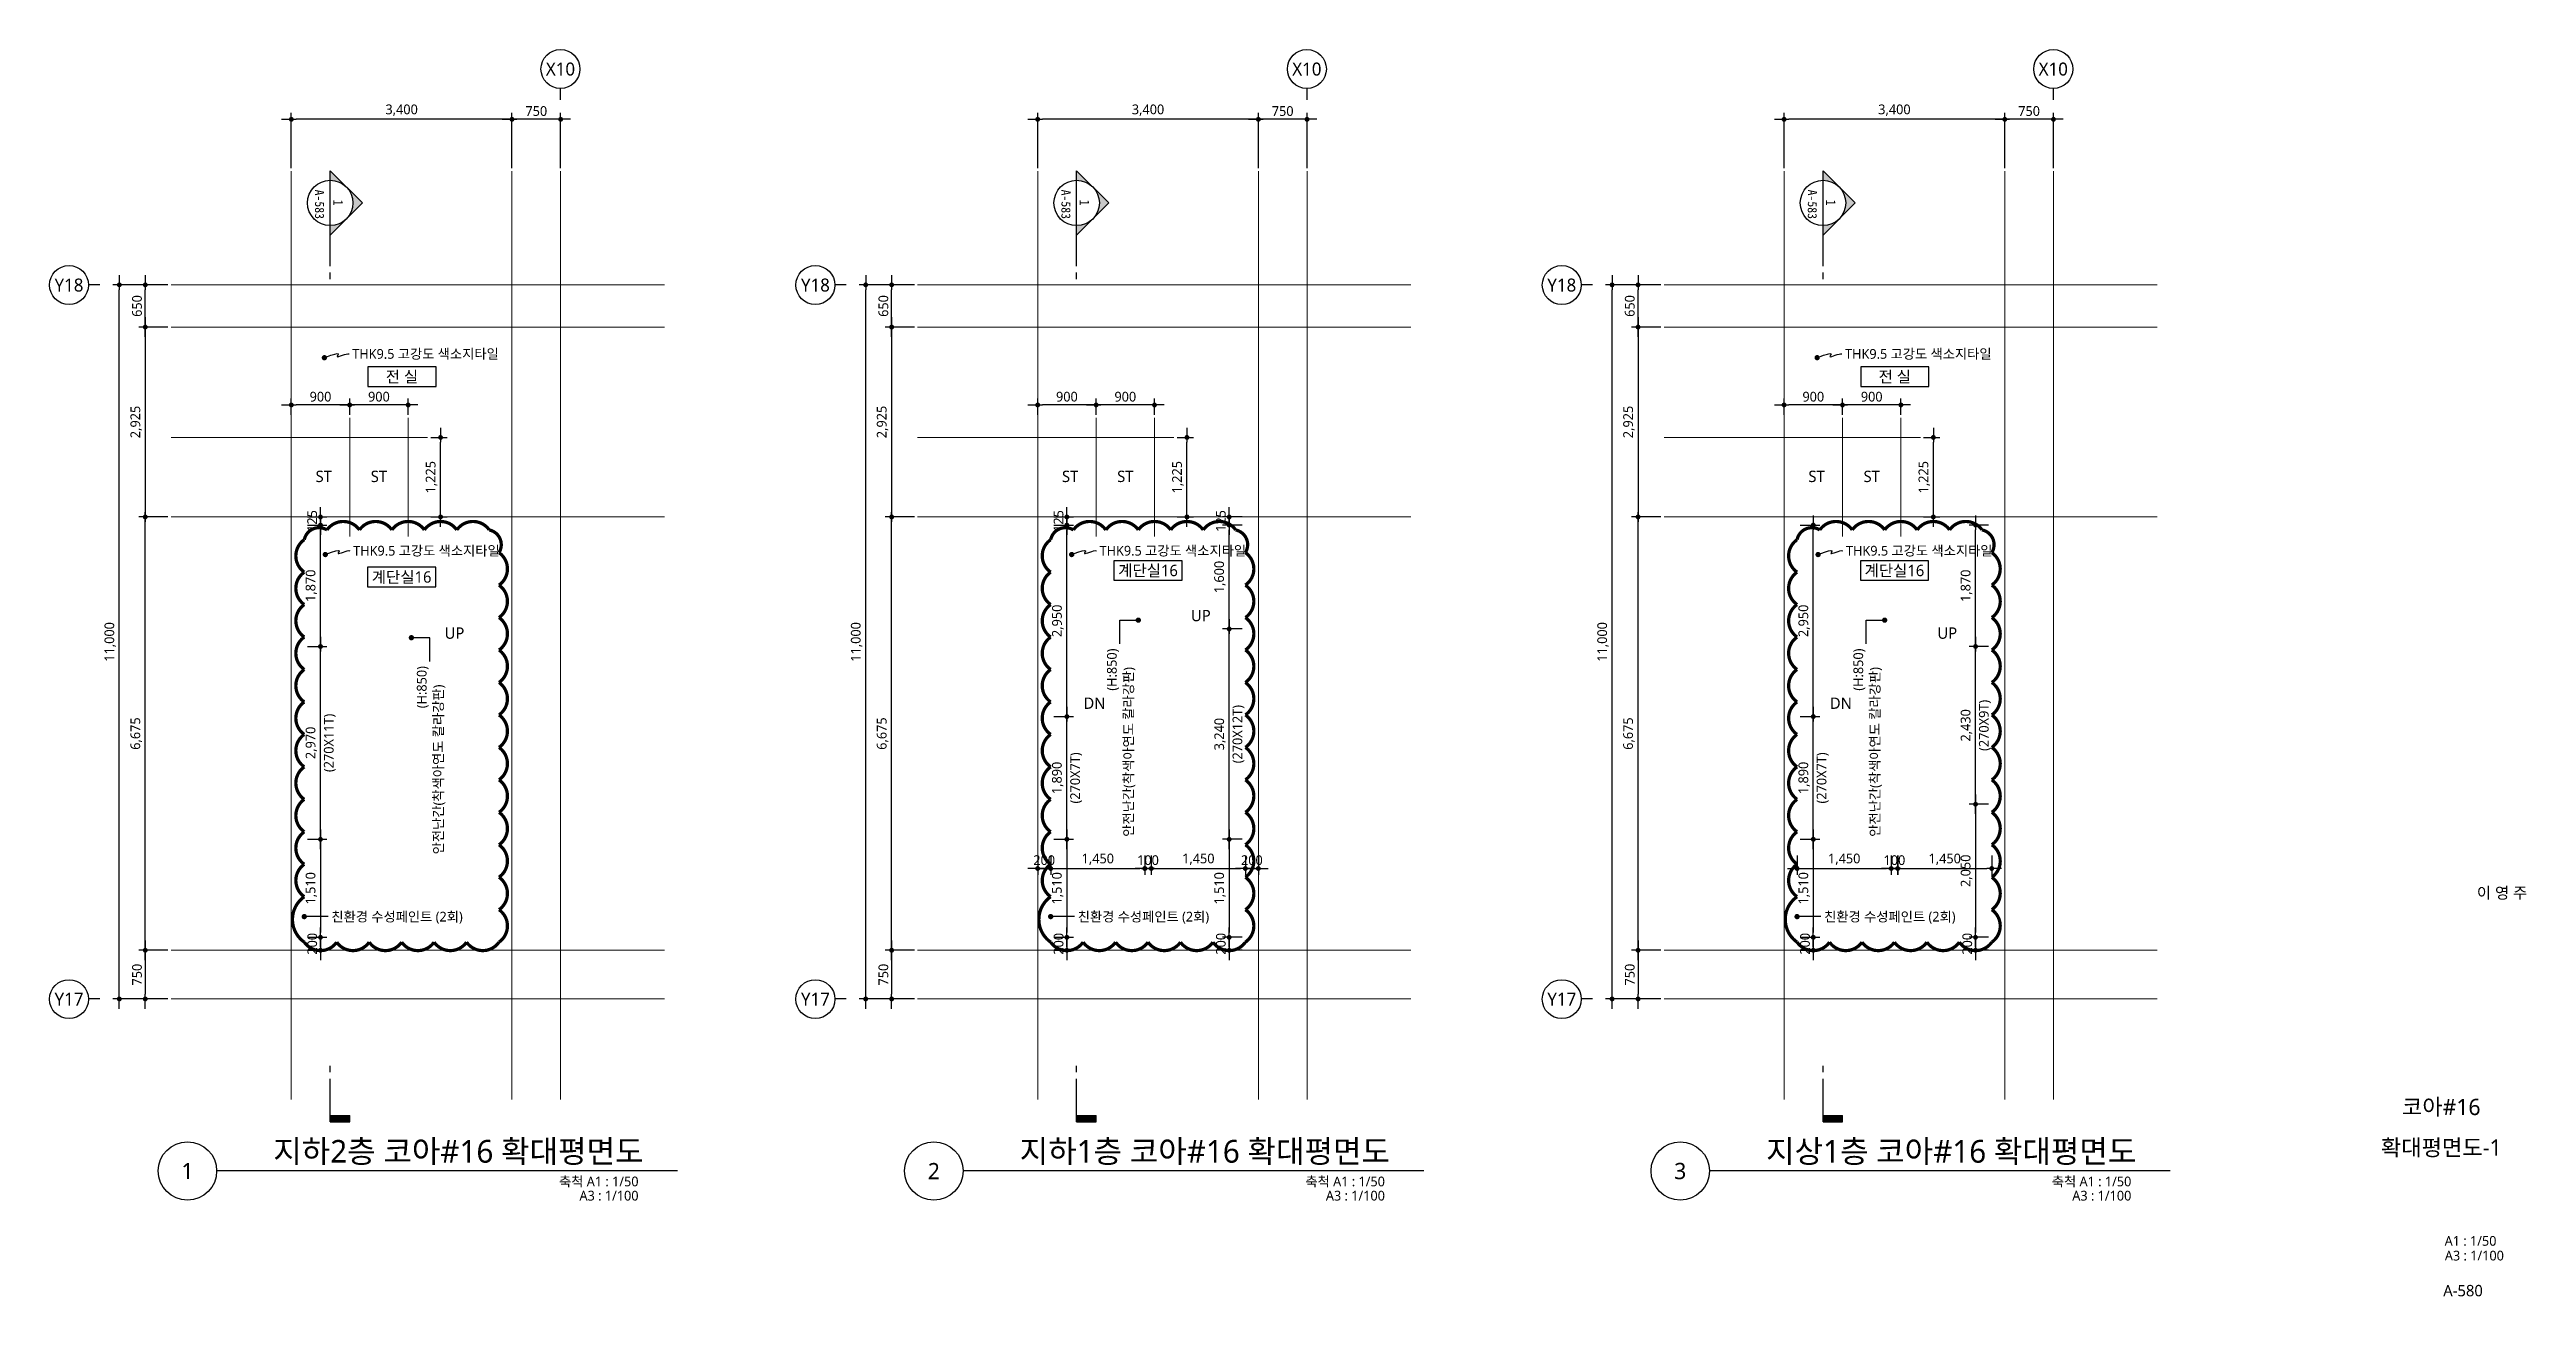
# Model space of a CAD drawing. Header units: millimetres. Extents: x 1467181 to 1720354, y 836037 to 895281.
# Drawn here: x 1597798 to 1635961, y 836037 to 855244 of the extents above; entities that cross this region are included whole.
import ezdxf
from ezdxf.enums import TextEntityAlignment as Align

# ---------------------------------------------------------------- set-up
doc = ezdxf.new("R2010")
doc.units = ezdxf.units.MM
doc.header["$MEASUREMENT"] = 0
doc.linetypes.add('CEN', pattern=[62, 60, -1, 0, -1])
doc.layers.get('0').update_dxf_attribs({"linetype": 'CONTINUOUS'})
for name, color, linetype, lineweight in [('A-AXIS-BUBL', 7, 'CONTINUOUS', 25), ('A-BORD-TEXT', 3, 'CONTINUOUS', 25), ('A-CNTL', 1, 'CEN', 15), ('A-DIMS', 7, 'CONTINUOUS', 25), ('A-MKXS-LEAD', 7, 'CONTINUOUS', 25), ('A-MKXS-MAK1', 3, 'CONTINUOUS', 25), ('A-MKXS-TEXT1', 3, 'CONTINUOUS', 25), ('A-MKXS-TEXT2', 7, 'CONTINUOUS', 25), ('A-MKXX-NAME', 3, 'CONTINUOUS', 25), ('A-MKXX-SYMB', 7, 'CONTINUOUS', 25), ('A-XXXX-SYMB', 7, 'CONTINUOUS', 25), ('A-XXXX-TXT1', 3, 'CONTINUOUS', 25), ('A-XXXX-TXT2', 3, 'CONTINUOUS', 25), ('REV-202205', 20, 'CONTINUOUS', 25)]:
    doc.layers.add(name, color=color, linetype=linetype, lineweight=lineweight)
doc.styles.add('HY울릉도L', font='')
doc.styles.add('돋움체', font='')
doc.styles.add('맑은고딕', font='malgun.ttf')
doc.styles.get('HY울릉도L').set_extended_font_data('HYwulM')
doc.styles.get('돋움체').set_extended_font_data('DotumChe')
doc.dimstyles.new('CDIM', dxfattribs={"dimtxt": 3, "dimasz": 1.5, "dimexe": 2, "dimexo": 1, "dimgap": 1, "dimtad": 1, "dimdec": 0, "dimrnd": 0.5, "dimzin": 0, "dimdsep": 32, "dimlunit": 6, "dimtxsty": 'HY울릉도L', "dimblk1": '_CIDOT', "dimblk2": '_CIDOT', "dimsah": 1, "dimcen": 5.5, "dimclrd": 2, "dimclre": 2, "dimclrt": 7, "dimadec": 0, "dimazin": 0, "dimtfac": 1, "dimtdec": 0, "dimtix": 1, "dimtmove": 2, "dimatfit": 1, "dimldrblk": '_CIDOT', "dimfxl": 1, "dimtolj": 1, "dimtzin": 0, "dimlwd": -1, "dimarcsym": 0})

msp = doc.modelspace()

# ---------------------------------------------------------------- texts
at = {"layer": 'A-BORD-TEXT', "style": '맑은고딕'}
for s, height, p in [('이 영 주', 175, (1635973.8, 842165.5)), ('A1 : 1/50', 150, (1635499, 836817.8)), ('A3 : 1/100', 150, (1635613.9, 836591)), ('A-580', 175, (1635289.2, 836039.2))]:
    msp.add_text(s, height=height, dxfattribs=at).set_placement(p, align=Align.RIGHT)
for s, p in [('코아#16', (1634648.2, 838955.6)), ('확대평면도-1', (1634648.2, 838330.6))]:
    msp.add_text(s, height=250, dxfattribs=at).set_placement(p, align=Align.MIDDLE_CENTER)
at = {"layer": 'A-MKXS-TEXT1', "style": '맑은고딕'}
for s, p in [('THK9.5 고강도 색소지타일', (1602462.4, 850556.4)), ('THK9.5 고강도 색소지타일', (1625462.4, 850556.4)), ('THK9.5 고강도 색소지타일', (1602476.7, 847524.4)), ('THK9.5 고강도 색소지타일', (1613976.7, 847524.4)), ('THK9.5 고강도 색소지타일', (1625476.7, 847524.4)), ('친환경 수성페인트 (2회)', (1602140.1, 841887.6)), ('친환경 수성페인트 (2회)', (1613640.2, 841887.6)), ('친환경 수성페인트 (2회)', (1625140.1, 841887.6))]:
    msp.add_text(s, height=150, dxfattribs=at).set_placement(p, align=Align.MIDDLE_LEFT)
for s, p in [('(H:850)', (1603532.4, 845097.8)), ('(H:850)', (1614165.7, 845367.8)), ('안전난간(착색아연도 칼라강판)', (1614420.8, 843117.4)), ('(H:850)', (1625666.1, 845367.8)), ('안전난간(착색아연도 칼라강판)', (1625921.2, 843117.4)), ('안전난간(착색아연도 칼라강판)', (1603787.5, 842847.4))]:
    msp.add_text(s, height=150, rotation=90, dxfattribs=at).set_placement(p, align=Align.MIDDLE_LEFT)
at = {"layer": 'A-MKXX-NAME', "style": '맑은고딕'}
for s, p in [('전 실', (1603228, 850205.7)), ('전 실', (1626228, 850205.7)), ('ST', (1602023.2, 848669.4)), ('ST', (1602873.2, 848669.4)), ('ST', (1613523.2, 848669.4)), ('ST', (1614373.2, 848669.4)), ('ST', (1625023.2, 848669.4)), ('ST', (1625873.2, 848669.4)), ('계단실16', (1603223.2, 847119.4)), ('계단실16', (1614723.2, 847219.4)), ('계단실16', (1626223.2, 847219.4)), ('UP', (1615536.9, 846525.5)), ('UP', (1604037.2, 846255.5)), ('UP', (1627037.2, 846255.5)), ('DN', (1613897.7, 845175.5)), ('DN', (1625398, 845175.5))]:
    msp.add_text(s, height=175, dxfattribs=at).set_placement(p, align=Align.MIDDLE_CENTER)
at = {"layer": 'A-XXXX-TXT1', "style": '맑은고딕'}
for s, p in [('지하2층 코아#16 확대평면도', (1606951.2, 837992)), ('지하1층 코아#16 확대평면도', (1618451.2, 837992)), ('지상1층 코아#16 확대평면도', (1629951.2, 837992))]:
    msp.add_text(s, height=350, dxfattribs=at).set_placement(p, align=Align.BOTTOM_RIGHT)
for s, p in [('1', (1599923.2, 837969.4)), ('2', (1611423.2, 837969.4)), ('3', (1622923.2, 837969.4))]:
    msp.add_text(s, height=250, dxfattribs=at).set_placement(p, align=Align.MIDDLE)
for s, p in [('축척 A1 : 1/50', (1606873.4, 837883.2)), ('축척 A1 : 1/50', (1618373.4, 837883.2)), ('축척 A1 : 1/50', (1629873.4, 837883.2)), ('A3 : 1/100', (1606873.4, 837664.3)), ('A3 : 1/100', (1618373.4, 837664.3)), ('A3 : 1/100', (1629873.4, 837664.3))]:
    msp.add_text(s, height=150, dxfattribs=at).set_placement(p, align=Align.TOP_RIGHT)

# ---------------------------------------------------------------- blocks, each defined once
blk = doc.blocks.new('CORE 11- 단면')
at = {"layer": 'A-MKXS-MAK1'}
h = blk.add_hatch(color=256, dxfattribs=at)
h.paths.add_polyline_path([(23432, 13653), (23185, 13406, 0.414214), (23185, 13901)])
h.paths.add_polyline_path([(23185, 13406), (22937, 13158), (22937, 13303, 0.198912)])
h.paths.add_polyline_path([(23185, 13901, 0.198912), (22937, 14003), (22937, 14148)])
blk.add_hatch(color=256, dxfattribs=at).paths.add_polyline_path([(23237, -402), (23237, -502), (22937, -502), (22937, -402)])
for p, q in [((22937, 14148), (23432, 13653)), ((22937, 12681), (22937, 14148)), ((22937, 13158), (23432, 13653)), ((22937, 12481), (22937, 12581)), ((22937, 261), (22937, 361)), ((22937, -502), (22937, 161)), ((22937, -402), (23237, -402)), ((22937, -502), (23237, -502)), ((23237, -502), (23237, -402))]:
    blk.add_line(p, q, dxfattribs=at)
blk.add_circle((22937, 13653), 350, dxfattribs=at)
at = {"layer": 'A-MKXS-TEXT2', "style": '돋움체'}
for s, height, p in [('A-583', 140, (22772, 13632)), ('1', 150, (23058, 13659))]:
    blk.add_text(s, height=height, rotation=270, dxfattribs=at).set_placement(p, align=Align.MIDDLE)
blk = doc.blocks.new('_CIDOT')
at = {"color": 0, "linetype": 'ByBlock'}
blk.add_line((2, 0), (-1, 0), dxfattribs=at)
at = {"color": 0, "linetype": 'ByBlock', "const_width": 0.5}
blk.add_lwpolyline([(-0.25, 0, 1), (0.25, 0, 1)], format="xyb", close=True, dxfattribs=at)
blk = doc.blocks.new('*D11')
at = {"layer": 'A-DIMS', "lineweight": -2, "transparency": 16777216}
for p, q in [((0, 1150), (0, 2000)), ((3400, 1150), (3400, 2000))]:
    blk.add_line(p, q, dxfattribs=at)
at = {"layer": 'A-DIMS', "transparency": 16777216}
blk.add_line((3325, 1900), (75, 1900), dxfattribs=at)
at = {"layer": 'A-DIMS', "transparency": 16777216, "xscale": 75, "yscale": 75, "zscale": 75, "rotation": 180}
blk.add_blockref('_CIDOT', (0, 1900), dxfattribs=at)
at = {"layer": 'A-DIMS', "transparency": 16777216, "xscale": 75, "yscale": 75, "zscale": 75}
blk.add_blockref('_CIDOT', (3400, 1900), dxfattribs=at)
at = {"layer": 'A-DIMS', "color": 3, "transparency": 16777216, "insert": (1700, 2040), "char_height": 150, "attachment_point": 5, "style": '맑은고딕'}
blk.add_mtext('\\A1;3,400', dxfattribs=at)
blk = doc.blocks.new('*D12')
at = {"layer": 'A-DIMS', "lineweight": -2, "transparency": 16777216}
for p, q in [((3400, 1150), (3400, 2000)), ((4150, 1150), (4150, 2000))]:
    blk.add_line(p, q, dxfattribs=at)
at = {"layer": 'A-DIMS', "transparency": 16777216}
blk.add_line((4075, 1900), (3475, 1900), dxfattribs=at)
at = {"layer": 'A-DIMS', "transparency": 16777216, "xscale": 75, "yscale": 75, "zscale": 75, "rotation": 180}
blk.add_blockref('_CIDOT', (3400, 1900), dxfattribs=at)
at = {"layer": 'A-DIMS', "transparency": 16777216, "xscale": 75, "yscale": 75, "zscale": 75}
blk.add_blockref('_CIDOT', (4150, 1900), dxfattribs=at)
at = {"layer": 'A-DIMS', "color": 3, "transparency": 16777216, "insert": (3775, 2027), "char_height": 150, "attachment_point": 5, "style": '맑은고딕'}
blk.add_mtext('\\A1;750', dxfattribs=at)
blk = doc.blocks.new('*D13')
at = {"layer": 'A-DIMS', "lineweight": -2, "transparency": 16777216}
for p, q in [((-1900, -650), (-2750, -650)), ((-1900, -11650), (-2750, -11650))]:
    blk.add_line(p, q, dxfattribs=at)
at = {"layer": 'A-DIMS', "transparency": 16777216}
blk.add_line((-2650, -11575), (-2650, -725), dxfattribs=at)
at = {"layer": 'A-DIMS', "transparency": 16777216, "xscale": 75, "yscale": 75, "zscale": 75}
for p, rotation in [((-2650, -650), 90), ((-2650, -11650), 270)]:
    blk.add_blockref('_CIDOT', p, dxfattribs=dict(at, rotation=rotation))
at = {"layer": 'A-DIMS', "color": 3, "transparency": 16777216, "insert": (-2790, -6150), "char_height": 150, "attachment_point": 5, "rotation": 90, "style": '맑은고딕'}
blk.add_mtext('\\A1;11,000', dxfattribs=at)
blk = doc.blocks.new('*D14')
at = {"layer": 'A-DIMS', "lineweight": -2, "transparency": 16777216}
for p, q in [((-1900, -650), (-2350, -650)), ((-1900, -1300), (-2350, -1300))]:
    blk.add_line(p, q, dxfattribs=at)
at = {"layer": 'A-DIMS', "transparency": 16777216}
blk.add_line((-2250, -1225), (-2250, -725), dxfattribs=at)
at = {"layer": 'A-DIMS', "transparency": 16777216, "xscale": 75, "yscale": 75, "zscale": 75}
for p, rotation in [((-2250, -650), 90), ((-2250, -1300), 270)]:
    blk.add_blockref('_CIDOT', p, dxfattribs=dict(at, rotation=rotation))
at = {"layer": 'A-DIMS', "color": 3, "transparency": 16777216, "insert": (-2377, -975), "char_height": 150, "attachment_point": 5, "rotation": 90, "style": '맑은고딕'}
blk.add_mtext('\\A1;650', dxfattribs=at)
blk = doc.blocks.new('*D15')
at = {"layer": 'A-DIMS', "lineweight": -2, "transparency": 16777216}
for p, q in [((-1900, -1300), (-2350, -1300)), ((-1900, -4225), (-2350, -4225))]:
    blk.add_line(p, q, dxfattribs=at)
at = {"layer": 'A-DIMS', "transparency": 16777216}
blk.add_line((-2250, -1375), (-2250, -4150), dxfattribs=at)
at = {"layer": 'A-DIMS', "transparency": 16777216, "xscale": 75, "yscale": 75, "zscale": 75}
for p, rotation in [((-2250, -1300), 90), ((-2250, -4225), 270)]:
    blk.add_blockref('_CIDOT', p, dxfattribs=dict(at, rotation=rotation))
at = {"layer": 'A-DIMS', "color": 3, "transparency": 16777216, "insert": (-2390, -2762), "char_height": 150, "attachment_point": 5, "rotation": 90, "style": '맑은고딕'}
blk.add_mtext('\\A1;2,925', dxfattribs=at)
blk = doc.blocks.new('*D16')
at = {"layer": 'A-DIMS', "lineweight": -2, "transparency": 16777216}
for p, q in [((-1900, -4225), (-2350, -4225)), ((-1900, -10900), (-2350, -10900))]:
    blk.add_line(p, q, dxfattribs=at)
at = {"layer": 'A-DIMS', "transparency": 16777216}
blk.add_line((-2250, -10825), (-2250, -4300), dxfattribs=at)
at = {"layer": 'A-DIMS', "transparency": 16777216, "xscale": 75, "yscale": 75, "zscale": 75}
for p, rotation in [((-2250, -4225), 90), ((-2250, -10900), 270)]:
    blk.add_blockref('_CIDOT', p, dxfattribs=dict(at, rotation=rotation))
at = {"layer": 'A-DIMS', "color": 3, "transparency": 16777216, "insert": (-2390, -7562), "char_height": 150, "attachment_point": 5, "rotation": 90, "style": '맑은고딕'}
blk.add_mtext('\\A1;6,675', dxfattribs=at)
blk = doc.blocks.new('*D17')
at = {"layer": 'A-DIMS', "lineweight": -2, "transparency": 16777216}
for p, q in [((-1900, -10900), (-2350, -10900)), ((-1900, -11650), (-2350, -11650))]:
    blk.add_line(p, q, dxfattribs=at)
at = {"layer": 'A-DIMS', "transparency": 16777216}
blk.add_line((-2250, -10975), (-2250, -11575), dxfattribs=at)
at = {"layer": 'A-DIMS', "transparency": 16777216, "xscale": 75, "yscale": 75, "zscale": 75}
for p, rotation in [((-2250, -10900), 90), ((-2250, -11650), 270)]:
    blk.add_blockref('_CIDOT', p, dxfattribs=dict(at, rotation=rotation))
at = {"layer": 'A-DIMS', "color": 3, "transparency": 16777216, "insert": (-2377, -11275), "char_height": 150, "attachment_point": 5, "rotation": 90, "style": '맑은고딕'}
blk.add_mtext('\\A1;750', dxfattribs=at)
blk = doc.blocks.new('*D18')
at = {"layer": 'A-DIMS', "lineweight": -2, "transparency": 16777216}
for p, q in [((900, -2650), (900, -2400)), ((1800, -2650), (1800, -2400))]:
    blk.add_line(p, q, dxfattribs=at)
at = {"layer": 'A-DIMS', "transparency": 16777216}
blk.add_line((1725, -2500), (975, -2500), dxfattribs=at)
at = {"layer": 'A-DIMS', "transparency": 16777216, "xscale": 75, "yscale": 75, "zscale": 75, "rotation": 180}
blk.add_blockref('_CIDOT', (900, -2500), dxfattribs=at)
at = {"layer": 'A-DIMS', "transparency": 16777216, "xscale": 75, "yscale": 75, "zscale": 75}
blk.add_blockref('_CIDOT', (1800, -2500), dxfattribs=at)
at = {"layer": 'A-DIMS', "color": 3, "transparency": 16777216, "insert": (1350, -2373), "char_height": 150, "attachment_point": 5, "style": '맑은고딕'}
blk.add_mtext('\\A1;900', dxfattribs=at)
blk = doc.blocks.new('*D19')
at = {"layer": 'A-DIMS', "lineweight": -2, "transparency": 16777216}
for p, q in [((0, -2650), (0, -2400)), ((900, -2650), (900, -2400))]:
    blk.add_line(p, q, dxfattribs=at)
at = {"layer": 'A-DIMS', "transparency": 16777216}
blk.add_line((825, -2500), (75, -2500), dxfattribs=at)
at = {"layer": 'A-DIMS', "transparency": 16777216, "xscale": 75, "yscale": 75, "zscale": 75, "rotation": 180}
blk.add_blockref('_CIDOT', (0, -2500), dxfattribs=at)
at = {"layer": 'A-DIMS', "transparency": 16777216, "xscale": 75, "yscale": 75, "zscale": 75}
blk.add_blockref('_CIDOT', (900, -2500), dxfattribs=at)
at = {"layer": 'A-DIMS', "color": 3, "transparency": 16777216, "insert": (450, -2373), "char_height": 150, "attachment_point": 5, "style": '맑은고딕'}
blk.add_mtext('\\A1;900', dxfattribs=at)
blk = doc.blocks.new('*D20')
at = {"layer": 'A-DIMS', "lineweight": -2, "transparency": 16777216}
for p, q in [((2150, -3000), (2400, -3000)), ((2150, -4225), (2400, -4225))]:
    blk.add_line(p, q, dxfattribs=at)
at = {"layer": 'A-DIMS', "transparency": 16777216}
blk.add_line((2300, -4150), (2300, -3075), dxfattribs=at)
at = {"layer": 'A-DIMS', "transparency": 16777216, "xscale": 75, "yscale": 75, "zscale": 75}
for p, rotation in [((2300, -3000), 90), ((2300, -4225), 270)]:
    blk.add_blockref('_CIDOT', p, dxfattribs=dict(at, rotation=rotation))
at = {"layer": 'A-DIMS', "color": 3, "transparency": 16777216, "insert": (2160, -3613), "char_height": 150, "attachment_point": 5, "rotation": 90, "style": '맑은고딕'}
blk.add_mtext('\\A1;1,225', dxfattribs=at)
blk = doc.blocks.new('*D397')
at = {"layer": 'A-DIMS', "lineweight": -2, "transparency": 16777216}
for p, q in [((1601773, 846049), (1602073, 846049)), ((1601773, 843079), (1602073, 843079))]:
    blk.add_line(p, q, dxfattribs=at)
at = {"layer": 'A-DIMS', "transparency": 16777216}
blk.add_line((1601973, 843154), (1601973, 845974), dxfattribs=at)
at = {"layer": 'A-DIMS', "transparency": 16777216, "xscale": 75, "yscale": 75, "zscale": 75}
for p, rotation in [((1601973, 846049), 90), ((1601973, 843079), 270)]:
    blk.add_blockref('_CIDOT', p, dxfattribs=dict(at, rotation=rotation))
at = {"layer": 'A-DIMS', "color": 3, "transparency": 16777216, "char_height": 150, "attachment_point": 5, "rotation": 90, "style": '맑은고딕'}
for s, insert in [('\\A1;(270X11T)', (1602117, 844564)), ('\\A1;2,970', (1601833, 844564))]:
    blk.add_mtext(s, dxfattribs=dict(at, insert=insert))
blk = doc.blocks.new('*D398')
at = {"layer": 'A-DIMS', "lineweight": -2, "transparency": 16777216}
for p, q in [((1601773, 843079), (1602073, 843079)), ((1601773, 841569), (1602073, 841569))]:
    blk.add_line(p, q, dxfattribs=at)
at = {"layer": 'A-DIMS', "transparency": 16777216}
blk.add_line((1601973, 843004), (1601973, 841644), dxfattribs=at)
at = {"layer": 'A-DIMS', "transparency": 16777216, "xscale": 75, "yscale": 75, "zscale": 75}
for p, rotation in [((1601973, 843079), 90), ((1601973, 841569), 270)]:
    blk.add_blockref('_CIDOT', p, dxfattribs=dict(at, rotation=rotation))
at = {"layer": 'A-DIMS', "color": 3, "transparency": 16777216, "insert": (1601833, 842324), "char_height": 150, "attachment_point": 5, "rotation": 90, "style": '맑은고딕'}
blk.add_mtext('\\A1;1,510', dxfattribs=at)
blk = doc.blocks.new('*D399')
at = {"layer": 'A-DIMS', "lineweight": -2, "transparency": 16777216}
for p, q in [((1601773, 847919), (1602073, 847919)), ((1601773, 846049), (1602073, 846049))]:
    blk.add_line(p, q, dxfattribs=at)
at = {"layer": 'A-DIMS', "transparency": 16777216}
blk.add_line((1601973, 846124), (1601973, 847844), dxfattribs=at)
at = {"layer": 'A-DIMS', "transparency": 16777216, "xscale": 75, "yscale": 75, "zscale": 75}
for p, rotation in [((1601973, 847919), 90), ((1601973, 846049), 270)]:
    blk.add_blockref('_CIDOT', p, dxfattribs=dict(at, rotation=rotation))
at = {"layer": 'A-DIMS', "color": 3, "transparency": 16777216, "insert": (1601833, 846984), "char_height": 150, "attachment_point": 5, "rotation": 90, "style": '맑은고딕'}
blk.add_mtext('\\A1;1,870', dxfattribs=at)
blk = doc.blocks.new('*D400')
at = {"layer": 'A-DIMS', "lineweight": -2, "transparency": 16777216}
for p, q in [((1601773, 848044), (1602073, 848044)), ((1601773, 847919), (1602073, 847919))]:
    blk.add_line(p, q, dxfattribs=at)
at = {"layer": 'A-DIMS', "transparency": 16777216}
for p, q in [((1601973, 848119), (1601973, 848194)), ((1601973, 847919), (1601973, 848044)), ((1601973, 847844), (1601973, 847769))]:
    blk.add_line(p, q, dxfattribs=at)
at = {"layer": 'A-DIMS', "transparency": 16777216, "xscale": 75, "yscale": 75, "zscale": 75}
for p, rotation in [((1601973, 848044), 270), ((1601973, 847919), 90)]:
    blk.add_blockref('_CIDOT', p, dxfattribs=dict(at, rotation=rotation))
at = {"layer": 'A-DIMS', "color": 3, "transparency": 16777216, "insert": (1601845, 847982), "char_height": 150, "attachment_point": 5, "rotation": 90, "style": '맑은고딕'}
blk.add_mtext('\\A1;125', dxfattribs=at)
blk = doc.blocks.new('*D401')
at = {"layer": 'A-DIMS', "lineweight": -2, "transparency": 16777216}
for p, q in [((1616173, 846319), (1615873, 846319)), ((1616173, 843079), (1615873, 843079))]:
    blk.add_line(p, q, dxfattribs=at)
at = {"layer": 'A-DIMS', "transparency": 16777216}
blk.add_line((1615973, 843154), (1615973, 846244), dxfattribs=at)
at = {"layer": 'A-DIMS', "transparency": 16777216, "xscale": 75, "yscale": 75, "zscale": 75}
for p, rotation in [((1615973, 846319), 90), ((1615973, 843079), 270)]:
    blk.add_blockref('_CIDOT', p, dxfattribs=dict(at, rotation=rotation))
at = {"layer": 'A-DIMS', "color": 3, "transparency": 16777216, "char_height": 150, "attachment_point": 5, "rotation": 90, "style": '맑은고딕'}
for s, insert in [('\\A1;3,240', (1615833, 844699)), ('\\A1;(270X12T)', (1616117, 844699))]:
    blk.add_mtext(s, dxfattribs=dict(at, insert=insert))
blk = doc.blocks.new('*D402')
at = {"layer": 'A-DIMS', "lineweight": -2, "transparency": 16777216}
for p, q in [((1616173, 843079), (1615873, 843079)), ((1616173, 841569), (1615873, 841569))]:
    blk.add_line(p, q, dxfattribs=at)
at = {"layer": 'A-DIMS', "transparency": 16777216}
blk.add_line((1615973, 843004), (1615973, 841644), dxfattribs=at)
at = {"layer": 'A-DIMS', "transparency": 16777216, "xscale": 75, "yscale": 75, "zscale": 75}
for p, rotation in [((1615973, 843079), 90), ((1615973, 841569), 270)]:
    blk.add_blockref('_CIDOT', p, dxfattribs=dict(at, rotation=rotation))
at = {"layer": 'A-DIMS', "color": 3, "transparency": 16777216, "insert": (1615832, 842324), "char_height": 150, "attachment_point": 5, "rotation": 90, "style": '맑은고딕'}
blk.add_mtext('\\A1;1,510', dxfattribs=at)
blk = doc.blocks.new('*D403')
at = {"layer": 'A-DIMS', "lineweight": -2, "transparency": 16777216}
for p, q in [((1616173, 847919), (1615873, 847919)), ((1616173, 846319), (1615873, 846319))]:
    blk.add_line(p, q, dxfattribs=at)
at = {"layer": 'A-DIMS', "transparency": 16777216}
blk.add_line((1615973, 846394), (1615973, 847844), dxfattribs=at)
at = {"layer": 'A-DIMS', "transparency": 16777216, "xscale": 75, "yscale": 75, "zscale": 75}
for p, rotation in [((1615973, 847919), 90), ((1615973, 846319), 270)]:
    blk.add_blockref('_CIDOT', p, dxfattribs=dict(at, rotation=rotation))
at = {"layer": 'A-DIMS', "color": 3, "transparency": 16777216, "insert": (1615832, 847119), "char_height": 150, "attachment_point": 5, "rotation": 90, "style": '맑은고딕'}
blk.add_mtext('\\A1;1,600', dxfattribs=at)
blk = doc.blocks.new('*D404')
at = {"layer": 'A-DIMS', "lineweight": -2, "transparency": 16777216}
for p, q in [((1613273, 848044), (1613573, 848044)), ((1613273, 847919), (1613573, 847919))]:
    blk.add_line(p, q, dxfattribs=at)
at = {"layer": 'A-DIMS', "transparency": 16777216}
for p, q in [((1613473, 848119), (1613473, 848194)), ((1613473, 847919), (1613473, 848044)), ((1613473, 847844), (1613473, 847769))]:
    blk.add_line(p, q, dxfattribs=at)
at = {"layer": 'A-DIMS', "transparency": 16777216, "xscale": 75, "yscale": 75, "zscale": 75}
for p, rotation in [((1613473, 848044), 270), ((1613473, 847919), 90)]:
    blk.add_blockref('_CIDOT', p, dxfattribs=dict(at, rotation=rotation))
at = {"layer": 'A-DIMS', "color": 3, "transparency": 16777216, "insert": (1613345, 847982), "char_height": 150, "attachment_point": 5, "rotation": 90, "style": '맑은고딕'}
blk.add_mtext('\\A1;125', dxfattribs=at)
blk = doc.blocks.new('*D405')
at = {"layer": 'A-DIMS', "lineweight": -2, "transparency": 16777216}
for p, q in [((1613273, 841569), (1613573, 841569)), ((1613273, 841369), (1613573, 841369))]:
    blk.add_line(p, q, dxfattribs=at)
at = {"layer": 'A-DIMS', "transparency": 16777216}
for p, q in [((1613473, 841644), (1613473, 841719)), ((1613473, 841569), (1613473, 841369)), ((1613473, 841294), (1613473, 841219))]:
    blk.add_line(p, q, dxfattribs=at)
at = {"layer": 'A-DIMS', "transparency": 16777216, "xscale": 75, "yscale": 75, "zscale": 75}
for p, rotation in [((1613473, 841569), 270), ((1613473, 841369), 90)]:
    blk.add_blockref('_CIDOT', p, dxfattribs=dict(at, rotation=rotation))
at = {"layer": 'A-DIMS', "color": 3, "transparency": 16777216, "insert": (1613346, 841469), "char_height": 150, "attachment_point": 5, "rotation": 90, "style": '맑은고딕'}
blk.add_mtext('\\A1;200', dxfattribs=at)
blk = doc.blocks.new('*D406')
at = {"layer": 'A-DIMS', "lineweight": -2, "transparency": 16777216}
for p, q in [((1613224, 842829), (1613224, 842529)), ((1614674, 842829), (1614674, 842529))]:
    blk.add_line(p, q, dxfattribs=at)
at = {"layer": 'A-DIMS', "transparency": 16777216}
blk.add_line((1613299, 842629), (1614599, 842629), dxfattribs=at)
at = {"layer": 'A-DIMS', "transparency": 16777216, "xscale": 75, "yscale": 75, "zscale": 75, "rotation": 180}
blk.add_blockref('_CIDOT', (1613224, 842629), dxfattribs=at)
at = {"layer": 'A-DIMS', "transparency": 16777216, "xscale": 75, "yscale": 75, "zscale": 75}
blk.add_blockref('_CIDOT', (1614674, 842629), dxfattribs=at)
at = {"layer": 'A-DIMS', "color": 3, "transparency": 16777216, "insert": (1613949, 842770), "char_height": 150, "attachment_point": 5, "style": '맑은고딕'}
blk.add_mtext('\\A1;1,450', dxfattribs=at)
blk = doc.blocks.new('*D407')
at = {"layer": 'A-DIMS', "lineweight": -2, "transparency": 16777216}
for p, q in [((1613023, 842829), (1613023, 842529)), ((1613223, 842829), (1613223, 842529))]:
    blk.add_line(p, q, dxfattribs=at)
at = {"layer": 'A-DIMS', "transparency": 16777216}
for p, q in [((1612948, 842629), (1612873, 842629)), ((1613023, 842629), (1613223, 842629)), ((1613298, 842629), (1613373, 842629))]:
    blk.add_line(p, q, dxfattribs=at)
at = {"layer": 'A-DIMS', "transparency": 16777216, "xscale": 75, "yscale": 75, "zscale": 75}
blk.add_blockref('_CIDOT', (1613023, 842629), dxfattribs=at)
at = {"layer": 'A-DIMS', "transparency": 16777216, "xscale": 75, "yscale": 75, "zscale": 75, "rotation": 180}
blk.add_blockref('_CIDOT', (1613223, 842629), dxfattribs=at)
at = {"layer": 'A-DIMS', "color": 3, "transparency": 16777216, "insert": (1613123, 842757), "char_height": 150, "attachment_point": 5, "style": '맑은고딕'}
blk.add_mtext('\\A1;200', dxfattribs=at)
blk = doc.blocks.new('*D408')
at = {"layer": 'A-DIMS', "lineweight": -2, "transparency": 16777216}
for p, q in [((1614774, 842829), (1614774, 842529)), ((1616223, 842829), (1616223, 842529))]:
    blk.add_line(p, q, dxfattribs=at)
at = {"layer": 'A-DIMS', "transparency": 16777216}
blk.add_line((1614849, 842629), (1616148, 842629), dxfattribs=at)
at = {"layer": 'A-DIMS', "transparency": 16777216, "xscale": 75, "yscale": 75, "zscale": 75, "rotation": 180}
blk.add_blockref('_CIDOT', (1614774, 842629), dxfattribs=at)
at = {"layer": 'A-DIMS', "transparency": 16777216, "xscale": 75, "yscale": 75, "zscale": 75}
blk.add_blockref('_CIDOT', (1616223, 842629), dxfattribs=at)
at = {"layer": 'A-DIMS', "color": 3, "transparency": 16777216, "insert": (1615498, 842770), "char_height": 150, "attachment_point": 5, "style": '맑은고딕'}
blk.add_mtext('\\A1;1,450', dxfattribs=at)
blk = doc.blocks.new('*D409')
at = {"layer": 'A-DIMS', "lineweight": -2, "transparency": 16777216}
for p, q in [((1614674, 842829), (1614674, 842529)), ((1614773, 842829), (1614773, 842529))]:
    blk.add_line(p, q, dxfattribs=at)
at = {"layer": 'A-DIMS', "transparency": 16777216}
for p, q in [((1614599, 842629), (1614524, 842629)), ((1614674, 842629), (1614773, 842629)), ((1614848, 842629), (1614923, 842629))]:
    blk.add_line(p, q, dxfattribs=at)
at = {"layer": 'A-DIMS', "transparency": 16777216, "xscale": 75, "yscale": 75, "zscale": 75}
blk.add_blockref('_CIDOT', (1614674, 842629), dxfattribs=at)
at = {"layer": 'A-DIMS', "transparency": 16777216, "xscale": 75, "yscale": 75, "zscale": 75, "rotation": 180}
blk.add_blockref('_CIDOT', (1614773, 842629), dxfattribs=at)
at = {"layer": 'A-DIMS', "color": 3, "transparency": 16777216, "insert": (1614723, 842757), "char_height": 150, "attachment_point": 5, "style": '맑은고딕'}
blk.add_mtext('\\A1;100', dxfattribs=at)
blk = doc.blocks.new('*D410')
at = {"layer": 'A-DIMS', "lineweight": -2, "transparency": 16777216}
for p, q in [((1616223, 842829), (1616223, 842529)), ((1616423, 842829), (1616423, 842529))]:
    blk.add_line(p, q, dxfattribs=at)
at = {"layer": 'A-DIMS', "transparency": 16777216}
for p, q in [((1616148, 842629), (1616073, 842629)), ((1616223, 842629), (1616423, 842629)), ((1616498, 842629), (1616573, 842629))]:
    blk.add_line(p, q, dxfattribs=at)
at = {"layer": 'A-DIMS', "transparency": 16777216, "xscale": 75, "yscale": 75, "zscale": 75}
blk.add_blockref('_CIDOT', (1616223, 842629), dxfattribs=at)
at = {"layer": 'A-DIMS', "transparency": 16777216, "xscale": 75, "yscale": 75, "zscale": 75, "rotation": 180}
blk.add_blockref('_CIDOT', (1616423, 842629), dxfattribs=at)
at = {"layer": 'A-DIMS', "color": 3, "transparency": 16777216, "insert": (1616323, 842757), "char_height": 150, "attachment_point": 5, "style": '맑은고딕'}
blk.add_mtext('\\A1;200', dxfattribs=at)
blk = doc.blocks.new('*D411')
at = {"layer": 'A-DIMS', "lineweight": -2, "transparency": 16777216}
for p, q in [((1613273, 844969), (1613573, 844969)), ((1613273, 843079), (1613573, 843079))]:
    blk.add_line(p, q, dxfattribs=at)
at = {"layer": 'A-DIMS', "transparency": 16777216}
blk.add_line((1613473, 843154), (1613473, 844894), dxfattribs=at)
at = {"layer": 'A-DIMS', "transparency": 16777216, "xscale": 75, "yscale": 75, "zscale": 75}
for p, rotation in [((1613473, 844969), 90), ((1613473, 843079), 270)]:
    blk.add_blockref('_CIDOT', p, dxfattribs=dict(at, rotation=rotation))
at = {"layer": 'A-DIMS', "color": 3, "transparency": 16777216, "char_height": 150, "attachment_point": 5, "rotation": 90, "style": '맑은고딕'}
for s, insert in [('\\A1;1,890', (1613332, 844024)), ('\\A1;(270X7T)', (1613616, 844024))]:
    blk.add_mtext(s, dxfattribs=dict(at, insert=insert))
blk = doc.blocks.new('*D412')
at = {"layer": 'A-DIMS', "lineweight": -2, "transparency": 16777216}
for p, q in [((1613273, 843079), (1613573, 843079)), ((1613273, 841569), (1613573, 841569))]:
    blk.add_line(p, q, dxfattribs=at)
at = {"layer": 'A-DIMS', "transparency": 16777216}
blk.add_line((1613473, 843004), (1613473, 841644), dxfattribs=at)
at = {"layer": 'A-DIMS', "transparency": 16777216, "xscale": 75, "yscale": 75, "zscale": 75}
for p, rotation in [((1613473, 843079), 90), ((1613473, 841569), 270)]:
    blk.add_blockref('_CIDOT', p, dxfattribs=dict(at, rotation=rotation))
at = {"layer": 'A-DIMS', "color": 3, "transparency": 16777216, "insert": (1613332, 842324), "char_height": 150, "attachment_point": 5, "rotation": 90, "style": '맑은고딕'}
blk.add_mtext('\\A1;1,510', dxfattribs=at)
blk = doc.blocks.new('*D413')
at = {"layer": 'A-DIMS', "lineweight": -2, "transparency": 16777216}
for p, q in [((1613273, 847919), (1613573, 847919)), ((1613273, 844969), (1613573, 844969))]:
    blk.add_line(p, q, dxfattribs=at)
at = {"layer": 'A-DIMS', "transparency": 16777216}
blk.add_line((1613473, 845044), (1613473, 847844), dxfattribs=at)
at = {"layer": 'A-DIMS', "transparency": 16777216, "xscale": 75, "yscale": 75, "zscale": 75}
for p, rotation in [((1613473, 847919), 90), ((1613473, 844969), 270)]:
    blk.add_blockref('_CIDOT', p, dxfattribs=dict(at, rotation=rotation))
at = {"layer": 'A-DIMS', "color": 3, "transparency": 16777216, "insert": (1613333, 846444), "char_height": 150, "attachment_point": 5, "rotation": 90, "style": '맑은고딕'}
blk.add_mtext('\\A1;2,950', dxfattribs=at)
blk = doc.blocks.new('*D414')
at = {"layer": 'A-DIMS', "lineweight": -2, "transparency": 16777216}
for p, q in [((1616173, 848044), (1615873, 848044)), ((1616173, 847919), (1615873, 847919))]:
    blk.add_line(p, q, dxfattribs=at)
at = {"layer": 'A-DIMS', "transparency": 16777216}
for p, q in [((1615973, 848119), (1615973, 848194)), ((1615973, 847919), (1615973, 848044)), ((1615973, 847844), (1615973, 847769))]:
    blk.add_line(p, q, dxfattribs=at)
at = {"layer": 'A-DIMS', "transparency": 16777216, "xscale": 75, "yscale": 75, "zscale": 75}
for p, rotation in [((1615973, 848044), 270), ((1615973, 847919), 90)]:
    blk.add_blockref('_CIDOT', p, dxfattribs=dict(at, rotation=rotation))
at = {"layer": 'A-DIMS', "color": 3, "transparency": 16777216, "insert": (1615845, 847982), "char_height": 150, "attachment_point": 5, "rotation": 90, "style": '맑은고딕'}
blk.add_mtext('\\A1;125', dxfattribs=at)
blk = doc.blocks.new('*D415')
at = {"layer": 'A-DIMS', "lineweight": -2, "transparency": 16777216}
for p, q in [((1616173, 841569), (1615873, 841569)), ((1616173, 841369), (1615873, 841369))]:
    blk.add_line(p, q, dxfattribs=at)
at = {"layer": 'A-DIMS', "transparency": 16777216}
for p, q in [((1615973, 841644), (1615973, 841719)), ((1615973, 841569), (1615973, 841369)), ((1615973, 841294), (1615973, 841219))]:
    blk.add_line(p, q, dxfattribs=at)
at = {"layer": 'A-DIMS', "transparency": 16777216, "xscale": 75, "yscale": 75, "zscale": 75}
for p, rotation in [((1615973, 841569), 270), ((1615973, 841369), 90)]:
    blk.add_blockref('_CIDOT', p, dxfattribs=dict(at, rotation=rotation))
at = {"layer": 'A-DIMS', "color": 3, "transparency": 16777216, "insert": (1615846, 841469), "char_height": 150, "attachment_point": 5, "rotation": 90, "style": '맑은고딕'}
blk.add_mtext('\\A1;200', dxfattribs=at)
blk = doc.blocks.new('*D388')
at = {"layer": 'A-DIMS', "lineweight": -2, "transparency": 16777216}
for p, q in [((1627673, 846049), (1627373, 846049)), ((1627673, 843619), (1627373, 843619))]:
    blk.add_line(p, q, dxfattribs=at)
at = {"layer": 'A-DIMS', "transparency": 16777216}
blk.add_line((1627473, 843694), (1627473, 845974), dxfattribs=at)
at = {"layer": 'A-DIMS', "transparency": 16777216, "xscale": 75, "yscale": 75, "zscale": 75}
for p, rotation in [((1627473, 846049), 90), ((1627473, 843619), 270)]:
    blk.add_blockref('_CIDOT', p, dxfattribs=dict(at, rotation=rotation))
at = {"layer": 'A-DIMS', "color": 3, "transparency": 16777216, "char_height": 150, "attachment_point": 5, "rotation": 90, "style": '맑은고딕'}
for s, insert in [('\\A1;2,430', (1627333, 844834)), ('\\A1;(270X9T)', (1627617, 844834))]:
    blk.add_mtext(s, dxfattribs=dict(at, insert=insert))
blk = doc.blocks.new('*D389')
at = {"layer": 'A-DIMS', "lineweight": -2, "transparency": 16777216}
for p, q in [((1627673, 843619), (1627373, 843619)), ((1627673, 841569), (1627373, 841569))]:
    blk.add_line(p, q, dxfattribs=at)
at = {"layer": 'A-DIMS', "transparency": 16777216}
blk.add_line((1627473, 843544), (1627473, 841644), dxfattribs=at)
at = {"layer": 'A-DIMS', "transparency": 16777216, "xscale": 75, "yscale": 75, "zscale": 75}
for p, rotation in [((1627473, 843619), 90), ((1627473, 841569), 270)]:
    blk.add_blockref('_CIDOT', p, dxfattribs=dict(at, rotation=rotation))
at = {"layer": 'A-DIMS', "color": 3, "transparency": 16777216, "insert": (1627333, 842594), "char_height": 150, "attachment_point": 5, "rotation": 90, "style": '맑은고딕'}
blk.add_mtext('\\A1;2,050', dxfattribs=at)
blk = doc.blocks.new('*D390')
at = {"layer": 'A-DIMS', "lineweight": -2, "transparency": 16777216}
for p, q in [((1627673, 847919), (1627373, 847919)), ((1627673, 846049), (1627373, 846049))]:
    blk.add_line(p, q, dxfattribs=at)
at = {"layer": 'A-DIMS', "transparency": 16777216}
blk.add_line((1627473, 846124), (1627473, 847844), dxfattribs=at)
at = {"layer": 'A-DIMS', "transparency": 16777216, "xscale": 75, "yscale": 75, "zscale": 75}
for p, rotation in [((1627473, 847919), 90), ((1627473, 846049), 270)]:
    blk.add_blockref('_CIDOT', p, dxfattribs=dict(at, rotation=rotation))
at = {"layer": 'A-DIMS', "color": 3, "transparency": 16777216, "insert": (1627333, 846984), "char_height": 150, "attachment_point": 5, "rotation": 90, "style": '맑은고딕'}
blk.add_mtext('\\A1;1,870', dxfattribs=at)
blk = doc.blocks.new('*D391')
at = {"layer": 'A-DIMS', "lineweight": -2, "transparency": 16777216}
for p, q in [((1624724, 842829), (1624724, 842529)), ((1626174, 842829), (1626174, 842529))]:
    blk.add_line(p, q, dxfattribs=at)
at = {"layer": 'A-DIMS', "transparency": 16777216}
blk.add_line((1624799, 842629), (1626099, 842629), dxfattribs=at)
at = {"layer": 'A-DIMS', "transparency": 16777216, "xscale": 75, "yscale": 75, "zscale": 75, "rotation": 180}
blk.add_blockref('_CIDOT', (1624724, 842629), dxfattribs=at)
at = {"layer": 'A-DIMS', "transparency": 16777216, "xscale": 75, "yscale": 75, "zscale": 75}
blk.add_blockref('_CIDOT', (1626174, 842629), dxfattribs=at)
at = {"layer": 'A-DIMS', "color": 3, "transparency": 16777216, "insert": (1625449, 842770), "char_height": 150, "attachment_point": 5, "style": '맑은고딕'}
blk.add_mtext('\\A1;1,450', dxfattribs=at)
blk = doc.blocks.new('*D392')
at = {"layer": 'A-DIMS', "lineweight": -2, "transparency": 16777216}
for p, q in [((1626274, 842829), (1626274, 842529)), ((1627723, 842829), (1627723, 842529))]:
    blk.add_line(p, q, dxfattribs=at)
at = {"layer": 'A-DIMS', "transparency": 16777216}
blk.add_line((1626349, 842629), (1627648, 842629), dxfattribs=at)
at = {"layer": 'A-DIMS', "transparency": 16777216, "xscale": 75, "yscale": 75, "zscale": 75, "rotation": 180}
blk.add_blockref('_CIDOT', (1626274, 842629), dxfattribs=at)
at = {"layer": 'A-DIMS', "transparency": 16777216, "xscale": 75, "yscale": 75, "zscale": 75}
blk.add_blockref('_CIDOT', (1627723, 842629), dxfattribs=at)
at = {"layer": 'A-DIMS', "color": 3, "transparency": 16777216, "insert": (1626998, 842770), "char_height": 150, "attachment_point": 5, "style": '맑은고딕'}
blk.add_mtext('\\A1;1,450', dxfattribs=at)
blk = doc.blocks.new('*D393')
at = {"layer": 'A-DIMS', "lineweight": -2, "transparency": 16777216}
for p, q in [((1626174, 842829), (1626174, 842529)), ((1626273, 842829), (1626273, 842529))]:
    blk.add_line(p, q, dxfattribs=at)
at = {"layer": 'A-DIMS', "transparency": 16777216}
for p, q in [((1626099, 842629), (1626024, 842629)), ((1626174, 842629), (1626273, 842629)), ((1626348, 842629), (1626423, 842629))]:
    blk.add_line(p, q, dxfattribs=at)
at = {"layer": 'A-DIMS', "transparency": 16777216, "xscale": 75, "yscale": 75, "zscale": 75}
blk.add_blockref('_CIDOT', (1626174, 842629), dxfattribs=at)
at = {"layer": 'A-DIMS', "transparency": 16777216, "xscale": 75, "yscale": 75, "zscale": 75, "rotation": 180}
blk.add_blockref('_CIDOT', (1626273, 842629), dxfattribs=at)
at = {"layer": 'A-DIMS', "color": 3, "transparency": 16777216, "insert": (1626223, 842757), "char_height": 150, "attachment_point": 5, "style": '맑은고딕'}
blk.add_mtext('\\A1;100', dxfattribs=at)
blk = doc.blocks.new('*D394')
at = {"layer": 'A-DIMS', "lineweight": -2, "transparency": 16777216}
for p, q in [((1624773, 844969), (1625073, 844969)), ((1624773, 843079), (1625073, 843079))]:
    blk.add_line(p, q, dxfattribs=at)
at = {"layer": 'A-DIMS', "transparency": 16777216}
blk.add_line((1624973, 843154), (1624973, 844894), dxfattribs=at)
at = {"layer": 'A-DIMS', "transparency": 16777216, "xscale": 75, "yscale": 75, "zscale": 75}
for p, rotation in [((1624973, 844969), 90), ((1624973, 843079), 270)]:
    blk.add_blockref('_CIDOT', p, dxfattribs=dict(at, rotation=rotation))
at = {"layer": 'A-DIMS', "color": 3, "transparency": 16777216, "char_height": 150, "attachment_point": 5, "rotation": 90, "style": '맑은고딕'}
for s, insert in [('\\A1;1,890', (1624833, 844024)), ('\\A1;(270X7T)', (1625117, 844024))]:
    blk.add_mtext(s, dxfattribs=dict(at, insert=insert))
blk = doc.blocks.new('*D395')
at = {"layer": 'A-DIMS', "lineweight": -2, "transparency": 16777216}
for p, q in [((1624773, 843079), (1625073, 843079)), ((1624773, 841569), (1625073, 841569))]:
    blk.add_line(p, q, dxfattribs=at)
at = {"layer": 'A-DIMS', "transparency": 16777216}
blk.add_line((1624973, 843004), (1624973, 841644), dxfattribs=at)
at = {"layer": 'A-DIMS', "transparency": 16777216, "xscale": 75, "yscale": 75, "zscale": 75}
for p, rotation in [((1624973, 843079), 90), ((1624973, 841569), 270)]:
    blk.add_blockref('_CIDOT', p, dxfattribs=dict(at, rotation=rotation))
at = {"layer": 'A-DIMS', "color": 3, "transparency": 16777216, "insert": (1624833, 842324), "char_height": 150, "attachment_point": 5, "rotation": 90, "style": '맑은고딕'}
blk.add_mtext('\\A1;1,510', dxfattribs=at)
blk = doc.blocks.new('*D396')
at = {"layer": 'A-DIMS', "lineweight": -2, "transparency": 16777216}
for p, q in [((1624773, 847919), (1625073, 847919)), ((1624773, 844969), (1625073, 844969))]:
    blk.add_line(p, q, dxfattribs=at)
at = {"layer": 'A-DIMS', "transparency": 16777216}
blk.add_line((1624973, 845044), (1624973, 847844), dxfattribs=at)
at = {"layer": 'A-DIMS', "transparency": 16777216, "xscale": 75, "yscale": 75, "zscale": 75}
for p, rotation in [((1624973, 847919), 90), ((1624973, 844969), 270)]:
    blk.add_blockref('_CIDOT', p, dxfattribs=dict(at, rotation=rotation))
at = {"layer": 'A-DIMS', "color": 3, "transparency": 16777216, "insert": (1624833, 846444), "char_height": 150, "attachment_point": 5, "rotation": 90, "style": '맑은고딕'}
blk.add_mtext('\\A1;2,950', dxfattribs=at)
blk = doc.blocks.new('*D416')
at = {"layer": 'A-DIMS', "lineweight": -2, "transparency": 16777216}
for p, q in [((1601773, 841569), (1602073, 841569)), ((1601773, 841369), (1602073, 841369))]:
    blk.add_line(p, q, dxfattribs=at)
at = {"layer": 'A-DIMS', "transparency": 16777216}
for p, q in [((1601973, 841644), (1601973, 841719)), ((1601973, 841569), (1601973, 841369)), ((1601973, 841294), (1601973, 841219))]:
    blk.add_line(p, q, dxfattribs=at)
at = {"layer": 'A-DIMS', "transparency": 16777216, "xscale": 75, "yscale": 75, "zscale": 75}
for p, rotation in [((1601973, 841569), 270), ((1601973, 841369), 90)]:
    blk.add_blockref('_CIDOT', p, dxfattribs=dict(at, rotation=rotation))
at = {"layer": 'A-DIMS', "color": 3, "transparency": 16777216, "insert": (1601846, 841469), "char_height": 150, "attachment_point": 5, "rotation": 90, "style": '맑은고딕'}
blk.add_mtext('\\A1;200', dxfattribs=at)
blk = doc.blocks.new('*D417')
at = {"layer": 'A-DIMS', "lineweight": -2, "transparency": 16777216}
for p, q in [((1624773, 841569), (1625073, 841569)), ((1624773, 841369), (1625073, 841369))]:
    blk.add_line(p, q, dxfattribs=at)
at = {"layer": 'A-DIMS', "transparency": 16777216}
for p, q in [((1624973, 841644), (1624973, 841719)), ((1624973, 841569), (1624973, 841369)), ((1624973, 841294), (1624973, 841219))]:
    blk.add_line(p, q, dxfattribs=at)
at = {"layer": 'A-DIMS', "transparency": 16777216, "xscale": 75, "yscale": 75, "zscale": 75}
for p, rotation in [((1624973, 841569), 270), ((1624973, 841369), 90)]:
    blk.add_blockref('_CIDOT', p, dxfattribs=dict(at, rotation=rotation))
at = {"layer": 'A-DIMS', "color": 3, "transparency": 16777216, "insert": (1624846, 841469), "char_height": 150, "attachment_point": 5, "rotation": 90, "style": '맑은고딕'}
blk.add_mtext('\\A1;200', dxfattribs=at)
blk = doc.blocks.new('*D418')
at = {"layer": 'A-DIMS', "lineweight": -2, "transparency": 16777216}
for p, q in [((1627673, 841569), (1627373, 841569)), ((1627673, 841369), (1627373, 841369))]:
    blk.add_line(p, q, dxfattribs=at)
at = {"layer": 'A-DIMS', "transparency": 16777216}
for p, q in [((1627473, 841644), (1627473, 841719)), ((1627473, 841569), (1627473, 841369)), ((1627473, 841294), (1627473, 841219))]:
    blk.add_line(p, q, dxfattribs=at)
at = {"layer": 'A-DIMS', "transparency": 16777216, "xscale": 75, "yscale": 75, "zscale": 75}
for p, rotation in [((1627473, 841569), 270), ((1627473, 841369), 90)]:
    blk.add_blockref('_CIDOT', p, dxfattribs=dict(at, rotation=rotation))
at = {"layer": 'A-DIMS', "color": 3, "transparency": 16777216, "insert": (1627346, 841469), "char_height": 150, "attachment_point": 5, "rotation": 90, "style": '맑은고딕'}
blk.add_mtext('\\A1;200', dxfattribs=at)
blk = doc.blocks.new('CORE11_GRID')
at = {"layer": 'A-AXIS-BUBL', "ltscale": 0.2}
for p, q in [((4150, 2200), (4150, 2375)), ((-2950, -650), (-3125, -650)), ((-2950, -11650), (-3125, -11650))]:
    blk.add_line(p, q, dxfattribs=at)
for centre in [(4147.1, 2675), (-3425, -652.9), (-3425, -11652.9)]:
    blk.add_circle(centre, 300, dxfattribs=at)
at = {"layer": 'A-CNTL'}
for p, q in [((0, -13200), (0, 1100)), ((3400, -13200), (3400, 1100)), ((4150, -13200), (4150, 1100)), ((-1850, -650), (5750, -650)), ((-1850, -1300), (5750, -1300)), ((-1850, -3000), (2100, -3000)), ((900, -4525), (900, -2700)), ((1800, -4525), (1800, -2700)), ((-1850, -4225), (5750, -4225)), ((-1850, -10900), (5750, -10900)), ((-1850, -11650), (5750, -11650))]:
    blk.add_line(p, q, dxfattribs=at)
at = {"layer": 'A-XXXX-TXT2', "ltscale": 0.2, "style": '맑은고딕'}
for s, p in [('X10', (4147.1, 2675)), ('Y18', (-3425, -652.9)), ('Y17', (-3425, -11652.9))]:
    blk.add_text(s, height=200, dxfattribs=at).set_placement(p, align=Align.MIDDLE)
at = {"layer": 'A-DIMS'}
for base, p1, p2, angle, picture, middle in [((0, 1900), (3400, 1100), (0, 1100), 180, '*D11', (1700, 2040.1)), ((3400, 1900), (4150, 1100), (3400, 1100), 180, '*D12', (3775, 2027.5)), ((-2650, -650), (-1850, -11650), (-1850, -650), 270, '*D13', (-2790.5, -6150)), ((-2250, -650), (-1850, -1300), (-1850, -650), 270, '*D14', (-2377.5, -975)), ((-2250, -4225), (-1850, -1300), (-1850, -4225), 90, '*D15', (-2390.1, -2762.5)), ((0, -2500), (900, -2700), (0, -2700), 0, '*D19', (450, -2372.5)), ((900, -2500), (1800, -2700), (900, -2700), 0, '*D18', (1350, -2372.5)), ((2300, -3000), (2100, -4225), (2100, -3000), 270, '*D20', (2159.5, -3612.5)), ((-2250, -4225), (-1850, -10900), (-1850, -4225), 270, '*D16', (-2390.1, -7562.5)), ((-2250, -11650), (-1850, -10900), (-1850, -11650), 90, '*D17', (-2377.5, -11275))]:
    dim = blk.add_linear_dim(base=base, p1=p1, p2=p2, angle=angle, dimstyle='CDIM', override={"dimscale": 50, "dimtxsty": '맑은고딕', "dimclrd": 256, "dimclre": 256, "dimclrt": 3}, dxfattribs=at)
    dim.commit()
    dim.dimension.update_dxf_attribs({"geometry": picture, "text_midpoint": middle})

# ---------------------------------------------------------------- dimensions: what is measured, and where the dimension line sits
at = {"layer": 'A-DIMS'}
for base, p1, p2, text, picture, middle in [((1601973.2, 848044.4), (1601723.2, 847919.4), (1601723.2, 848044.4), '<>\\X', '*D400', (1601973.2, 847981.9)), ((1601973.2, 847919.4), (1601723.2, 846049.4), (1601723.2, 847919.4), '<>\\X', '*D399', (1601973.2, 846984.4)), ((1613473, 847919.4), (1613223, 844969.4), (1613223, 847919.4), '<>\\X', '*D413', (1613473, 846444.4)), ((1613473.2, 848044.4), (1613223.2, 847919.4), (1613223.2, 848044.4), '<>\\X', '*D404', (1613473.2, 847981.9)), ((1615973, 847919.4), (1616223, 846319.4), (1616223, 847919.4), '<>\\X', '*D403', (1615973, 847119.4)), ((1615973.2, 848044.4), (1616223.2, 847919.4), (1616223.2, 848044.4), '<>\\X', '*D414', (1615973.2, 847981.9)), ((1624973.3, 847919.4), (1624723.3, 844969.4), (1624723.3, 847919.4), '<>\\X', '*D396', (1624973.3, 846444.4)), ((1627473.3, 847919.4), (1627723.3, 846049.4), (1627723.3, 847919.4), '<>\\X', '*D390', (1627473.3, 846984.4)), ((1615972.9, 846319.4), (1616222.9, 843079.4), (1616223, 846319.4), '<>\\X(270X12T)', '*D401', (1615972.9, 844699.4)), ((1601973.2, 846049.4), (1601723.2, 843079.4), (1601723.2, 846049.4), '<>\\X(270X11T)', '*D397', (1601973.2, 844564.4)), ((1627473.3, 846049.4), (1627723.3, 843619.4), (1627723.3, 846049.4), '<>\\X(270X9T)', '*D388', (1627473.3, 844834.4)), ((1613473, 844969.4), (1613223, 843079.4), (1613223, 844969.4), '<>\\X(270X7T)', '*D411', (1613473, 844024.4)), ((1624973.3, 844969.4), (1624723.3, 843079.4), (1624723.3, 844969.4), '<>\\X(270X7T)', '*D394', (1624973.3, 844024.4))]:
    dim = msp.add_linear_dim(base=base, p1=p1, p2=p2, angle=270, text=text, dimstyle='CDIM', override={"dimscale": 50, "dimtxsty": '맑은고딕', "dimclrd": 256, "dimclre": 256, "dimclrt": 3}, dxfattribs=at)
    dim.commit()
    dim.dimension.update_dxf_attribs({"geometry": picture, "text_midpoint": middle})
for base, p1, p2, angle, picture, middle in [((1627473.3, 841569.4), (1627723.3, 843619.4), (1627723.3, 841569.4), 270, '*D389', (1627333.2, 842594.4)), ((1601973.2, 841569.4), (1601723.2, 843079.4), (1601723.2, 841569.4), 270, '*D398', (1601832.8, 842324.4)), ((1613473, 841569.4), (1613223, 843079.4), (1613223, 841569.4), 270, '*D412', (1613332.5, 842324.4)), ((1615972.9, 841569.4), (1616222.9, 843079.4), (1616223, 841569.4), 270, '*D402', (1615832.4, 842324.4)), ((1624973.3, 841569.4), (1624723.3, 843079.4), (1624723.3, 841569.4), 270, '*D395', (1624832.8, 842324.4)), ((1613223.2, 842629.4), (1613023.3, 842879.4), (1613223.2, 842879.4), 180, '*D407', (1613123.2, 842756.9)), ((1614673.5, 842629.4), (1613223.5, 842879.4), (1614673.5, 842879.4), 180, '*D406', (1613948.5, 842769.8)), ((1614773.2, 842629.4), (1614673.5, 842879.4), (1614773.2, 842879.4), 180, '*D409', (1614723.4, 842757.3)), ((1616223.2, 842629.4), (1614773.5, 842879.4), (1616223.2, 842879.4), 180, '*D408', (1615498.4, 842769.8)), ((1616423.2, 842629.4), (1616223.2, 842879.4), (1616423.2, 842879.4), 180, '*D410', (1616323.2, 842756.9)), ((1626173.5, 842629.4), (1624723.5, 842879.4), (1626173.5, 842879.4), 180, '*D391', (1625448.5, 842769.8)), ((1626273.2, 842629.4), (1626173.5, 842879.4), (1626273.2, 842879.4), 180, '*D393', (1626223.4, 842757.3)), ((1627723.2, 842629.4), (1626273.5, 842879.4), (1627723.2, 842879.4), 180, '*D392', (1626998.4, 842769.8)), ((1601973.2, 841369.4), (1601723.2, 841569.4), (1601723.2, 841369.4), 270, '*D416', (1601845.7, 841469.4)), ((1613473.2, 841369.4), (1613223.2, 841569.4), (1613223.2, 841369.4), 270, '*D405', (1613345.7, 841469.4)), ((1615973.2, 841369.4), (1616223.2, 841569.4), (1616223.2, 841369.4), 270, '*D415', (1615845.7, 841469.4)), ((1624973.3, 841369.4), (1624723.3, 841569.4), (1624723.3, 841369.4), 270, '*D417', (1624845.8, 841469.4)), ((1627473.2, 841369.4), (1627723.3, 841569.4), (1627723.3, 841369.4), 270, '*D418', (1627345.7, 841469.4))]:
    dim = msp.add_linear_dim(base=base, p1=p1, p2=p2, angle=angle, dimstyle='CDIM', override={"dimscale": 50, "dimtxsty": '맑은고딕', "dimclrd": 256, "dimclre": 256, "dimclrt": 3}, dxfattribs=at)
    dim.commit()
    dim.dimension.update_dxf_attribs({"geometry": picture, "text_midpoint": middle})

# ---------------------------------------------------------------- linework, layer by layer
at = {"layer": 'A-MKXS-LEAD', "const_width": 40}
for points in [[(1602012.1, 850499.5, 1), (1602053.6, 850495.4, 1)], [(1625012.1, 850499.5, 1), (1625053.6, 850495.4, 1)], [(1602026.4, 847467.5, 1), (1602067.9, 847463.3, 1)], [(1613526.4, 847467.5, 1), (1613567.9, 847463.3, 1)], [(1625026.4, 847467.5, 1), (1625067.9, 847463.3, 1)], [(1614570.8, 846433.6, 1), (1614574.9, 846475.1, 1)], [(1626071.2, 846433.6, 1), (1626075.3, 846475.1, 1)], [(1603375.3, 846163.6, -1), (1603371.2, 846205.1, -1)], [(1601702.4, 841889.7, 1), (1601743.8, 841885.6, 1)], [(1613202.5, 841889.7, 1), (1613243.9, 841885.6, 1)], [(1624702.3, 841889.7, 1), (1624743.8, 841885.6, 1)]]:
    msp.add_lwpolyline(points, format="xyb", close=True, dxfattribs=at)
at = {"layer": 'A-MKXS-LEAD'}
for points in [[(1602032, 850497.2), (1602129.8, 850534), (1602193.5, 850553.9), (1602229.7, 850560.4), (1602245.1, 850556.9), (1602246.3, 850547), (1602239.8, 850534.2), (1602232.2, 850522), (1602230.3, 850513.9), (1602238.9, 850512.6), (1602257.1, 850517), (1602281.9, 850525.2), (1602310.8, 850535.3), (1602341, 850545.4), (1602369.8, 850553.6), (1602394.5, 850557.9), (1602412.4, 850556.4)], [(1625032, 850497.2), (1625129.8, 850534), (1625193.5, 850553.9), (1625229.7, 850560.4), (1625245.1, 850556.9), (1625246.3, 850547), (1625239.8, 850534.2), (1625232.2, 850522), (1625230.3, 850513.9), (1625238.9, 850512.6), (1625257.1, 850517), (1625281.9, 850525.2), (1625310.8, 850535.3), (1625341, 850545.4), (1625369.8, 850553.6), (1625394.5, 850557.9), (1625412.4, 850556.4)], [(1602046.3, 847465.1), (1602144.1, 847501.9), (1602207.8, 847521.8), (1602244, 847528.3), (1602259.4, 847524.8), (1602260.5, 847514.9), (1602254.1, 847502.1), (1602246.5, 847489.9), (1602244.6, 847481.8), (1602253.2, 847480.5), (1602271.4, 847484.9), (1602296.2, 847493.1), (1602325.1, 847503.2), (1602355.3, 847513.3), (1602384.1, 847521.5), (1602408.8, 847525.8), (1602426.7, 847524.4)], [(1613546.3, 847465.1), (1613644.1, 847501.9), (1613707.8, 847521.8), (1613744, 847528.3), (1613759.4, 847524.8), (1613760.5, 847514.9), (1613754.1, 847502.1), (1613746.5, 847489.9), (1613744.6, 847481.8), (1613753.2, 847480.5), (1613771.4, 847484.9), (1613796.2, 847493.1), (1613825.1, 847503.2), (1613855.3, 847513.3), (1613884.1, 847521.5), (1613908.8, 847525.8), (1613926.7, 847524.4)], [(1625046.3, 847465.1), (1625144.1, 847501.9), (1625207.8, 847521.8), (1625244, 847528.3), (1625259.4, 847524.8), (1625260.5, 847514.9), (1625254.1, 847502.1), (1625246.5, 847489.9), (1625244.6, 847481.8), (1625253.2, 847480.5), (1625271.4, 847484.9), (1625296.2, 847493.1), (1625325.1, 847503.2), (1625355.3, 847513.3), (1625384.1, 847521.5), (1625408.8, 847525.8), (1625426.7, 847524.4)], [(1614289.7, 846087.3), (1614289.7, 846454.4), (1614572.8, 846454.4)], [(1625790.1, 846087.3), (1625790.1, 846454.4), (1626073.3, 846454.4)], [(1603656.4, 845817.3), (1603656.4, 846184.4), (1603373.3, 846184.4)], [(1602090.1, 841887.6), (1601723.1, 841887.6), (1601723.1, 841887.6)], [(1613590.2, 841887.6), (1613223.2, 841887.6), (1613223.2, 841887.6)], [(1625090.1, 841887.6), (1624723.1, 841887.6), (1624723.1, 841887.6)]]:
    msp.add_lwpolyline(points, dxfattribs=at)
at = {"layer": 'A-MKXX-SYMB'}
for points in [[(1603753, 850355.7), (1602703, 850355.7), (1602703, 850055.7), (1603753, 850055.7)], [(1626753, 850355.7), (1625703, 850355.7), (1625703, 850055.7), (1626753, 850055.7)], [(1603748.2, 847269.4), (1602698.2, 847269.4), (1602698.2, 846969.4), (1603748.2, 846969.4)], [(1615248.2, 847369.4), (1614198.2, 847369.4), (1614198.2, 847069.4), (1615248.2, 847069.4)], [(1626748.2, 847369.4), (1625698.2, 847369.4), (1625698.2, 847069.4), (1626748.2, 847069.4)]]:
    msp.add_lwpolyline(points, close=True, dxfattribs=at)
at = {"layer": 'A-XXXX-SYMB'}
for p, q in [((1607473.2, 837969.4), (1600373.2, 837969.4)), ((1618973.2, 837969.4), (1611873.2, 837969.4)), ((1630473.2, 837969.4), (1623373.2, 837969.4))]:
    msp.add_line(p, q, dxfattribs=at)
for centre in [(1599923.2, 837969.4), (1611423.2, 837969.4), (1622923.2, 837969.4)]:
    msp.add_circle(centre, 450, dxfattribs=at)
at = {"layer": 'REV-202205', "const_width": 50}
for points in [[(1601723.2, 841494.4, 0.5205671), (1602223.2, 841494.4, 0.5205671), (1602723.2, 841494.4, 0.5205671), (1603223.2, 841494.4, 0.5205671), (1603723.2, 841494.4, 0.5205671), (1604223.2, 841494.4, 0.5205671), (1604723.2, 841494.4, 0.5205671), (1604723.2, 841994.4, 0.5205671), (1604723.2, 842494.4, 0.5205671), (1604723.2, 842994.4, 0.5205671), (1604723.2, 843494.4, 0.5205671), (1604723.2, 843994.4, 0.5205671), (1604723.2, 844494.4, 0.5205671), (1604723.2, 844994.4, 0.5205671), (1604723.2, 845494.4, 0.5205671), (1604723.2, 845994.4, 0.5205671), (1604723.2, 846494.4, 0.5205671), (1604723.2, 846994.4, 0.5205671), (1604723.2, 847494.4, 0.5205671), (1604573.2, 847844.4, 0.5205671), (1604073.2, 847844.4, 0.5205671), (1603573.2, 847844.4, 0.5205671), (1603073.2, 847844.4, 0.5205671), (1602573.2, 847844.4, 0.5205671), (1602073.2, 847844.4, 0.5205671), (1601723.2, 847694.4, 0.5205671), (1601723.2, 847194.4, 0.5205671), (1601723.2, 846694.4, 0.5205671), (1601723.2, 846194.4, 0.5205671), (1601723.2, 845694.4, 0.5205671), (1601723.2, 845194.4, 0.5205671), (1601723.2, 844694.4, 0.5205671), (1601723.2, 844194.4, 0.5205671), (1601723.2, 843694.4, 0.5205671), (1601723.2, 843194.4, 0.5205671), (1601723.2, 842694.4, 0.5205671), (1601723.2, 842194.4, 0.5205671)], [(1613223.2, 841494.4, 0.5205671), (1613723.2, 841494.4, 0.5205671), (1614223.2, 841494.4, 0.5205671), (1614723.2, 841494.4, 0.5205671), (1615223.2, 841494.4, 0.5205671), (1615723.2, 841494.4, 0.5205671), (1616223.2, 841494.4, 0.5205671), (1616223.2, 841994.4, 0.5205671), (1616223.2, 842494.4, 0.5205671), (1616223.2, 842994.4, 0.5205671), (1616223.2, 843494.4, 0.5205671), (1616223.2, 843994.4, 0.5205671), (1616223.2, 844494.4, 0.5205671), (1616223.2, 844994.4, 0.5205671), (1616223.2, 845494.4, 0.5205671), (1616223.2, 845994.4, 0.5205671), (1616223.2, 846494.4, 0.5205671), (1616223.2, 846994.4, 0.5205671), (1616223.2, 847494.4, 0.5205671), (1616073.2, 847844.4, 0.5205671), (1615573.2, 847844.4, 0.5205671), (1615073.2, 847844.4, 0.5205671), (1614573.2, 847844.4, 0.5205671), (1614073.2, 847844.4, 0.5205671), (1613573.2, 847844.4, 0.5205671), (1613223.2, 847694.4, 0.5205671), (1613223.2, 847194.4, 0.5205671), (1613223.2, 846694.4, 0.5205671), (1613223.2, 846194.4, 0.5205671), (1613223.2, 845694.4, 0.5205671), (1613223.2, 845194.4, 0.5205671), (1613223.2, 844694.4, 0.5205671), (1613223.2, 844194.4, 0.5205671), (1613223.2, 843694.4, 0.5205671), (1613223.2, 843194.4, 0.5205671), (1613223.2, 842694.4, 0.5205671), (1613223.2, 842194.4, 0.5205671)], [(1624723.2, 841494.4, 0.5205671), (1625223.2, 841494.4, 0.5205671), (1625723.2, 841494.4, 0.5205671), (1626223.2, 841494.4, 0.5205671), (1626723.2, 841494.4, 0.5205671), (1627223.2, 841494.4, 0.5205671), (1627723.2, 841494.4, 0.5205671), (1627723.2, 841994.4, 0.5205671), (1627723.2, 842494.4, 0.5205671), (1627723.2, 842994.4, 0.5205671), (1627723.2, 843494.4, 0.5205671), (1627723.2, 843994.4, 0.5205671), (1627723.2, 844494.4, 0.5205671), (1627723.2, 844994.4, 0.5205671), (1627723.2, 845494.4, 0.5205671), (1627723.2, 845994.4, 0.5205671), (1627723.2, 846494.4, 0.5205671), (1627723.2, 846994.4, 0.5205671), (1627723.2, 847494.4, 0.5205671), (1627573.2, 847844.4, 0.5205671), (1627073.2, 847844.4, 0.5205671), (1626573.2, 847844.4, 0.5205671), (1626073.2, 847844.4, 0.5205671), (1625573.2, 847844.4, 0.5205671), (1625073.2, 847844.4, 0.5205671), (1624723.2, 847694.4, 0.5205671), (1624723.2, 847194.4, 0.5205671), (1624723.2, 846694.4, 0.5205671), (1624723.2, 846194.4, 0.5205671), (1624723.2, 845694.4, 0.5205671), (1624723.2, 845194.4, 0.5205671), (1624723.2, 844694.4, 0.5205671), (1624723.2, 844194.4, 0.5205671), (1624723.2, 843694.4, 0.5205671), (1624723.2, 843194.4, 0.5205671), (1624723.2, 842694.4, 0.5205671), (1624723.2, 842194.4, 0.5205671)]]:
    msp.add_lwpolyline(points, format="xyb", close=True, dxfattribs=at)

# ---------------------------------------------------------------- block references
at = {"layer": 'A-DIMS'}
for name, p in [('CORE11_GRID', (1601523.2, 852269.4)), ('CORE11_GRID', (1613023.2, 852269.4)), ('CORE11_GRID', (1624523.2, 852269.4)), ('CORE 11- 단면', (1579185.9, 839228.5)), ('CORE 11- 단면', (1590685.9, 839228.5)), ('CORE 11- 단면', (1602185.9, 839228.5))]:
    msp.add_blockref(name, p, dxfattribs=at)

msp.set_redraw_order([(e.dxf.handle, doc.entitydb.next_handle()) for e in msp.query("TEXT MTEXT ATTDEF DIMENSION ARC_DIMENSION")])  # texts and dimensions are drawn at this point

doc.saveas('drawing.dxf')
